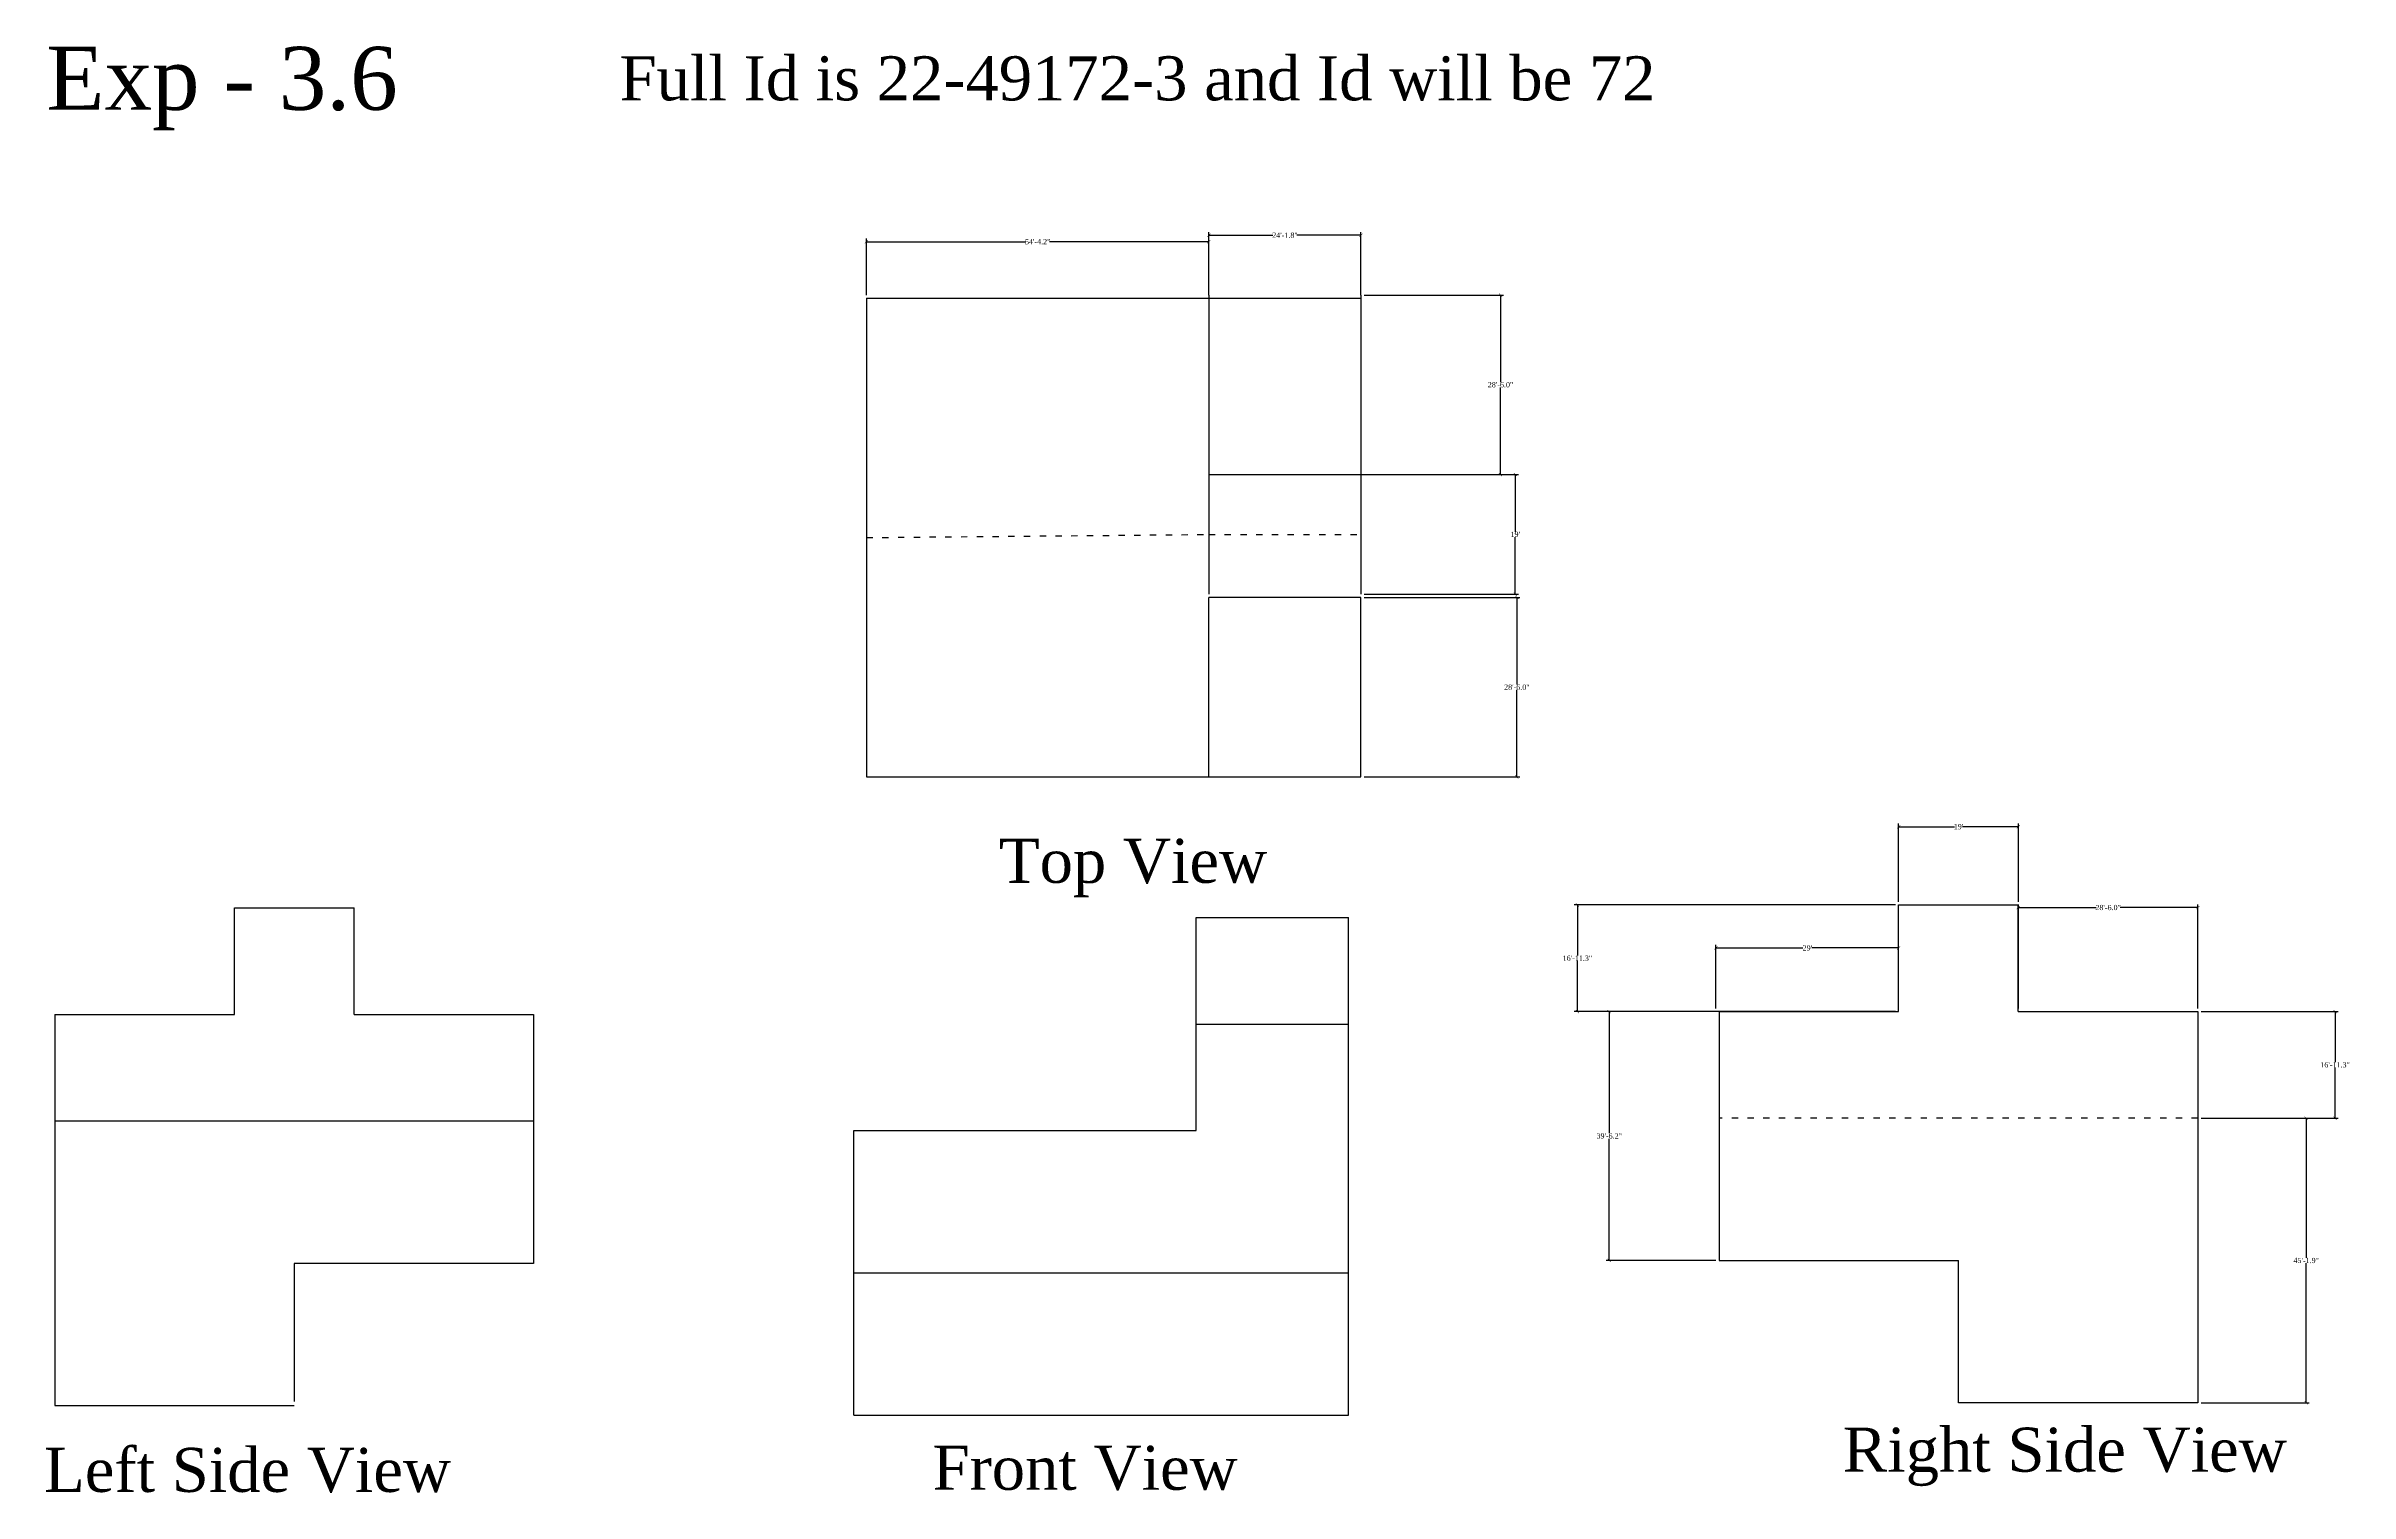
# Model space of a CAD drawing. Header units: inches. Extents: x -1958 to 2570, y -8309 to 65.
# Drawn here: x -1819 to 2570, y -8309 to -5553 of the extents above; entities that cross this region are included whole.
import ezdxf

# ---------------------------------------------------------------- set-up
doc = ezdxf.new("R2010")
doc.units = ezdxf.units.IN
doc.header["$MEASUREMENT"] = 0
doc.linetypes.add('ACAD_ISO03W100', pattern=[30, 12, -18])
doc.styles.get("Standard").update_dxf_attribs({"font": 'times.ttf', "height": 10})
doc.dimstyles.get("Standard").update_dxf_attribs({"dimtxt": 10, "dimasz": 6, "dimexe": 6, "dimexo": 6, "dimgap": 0.09, "dimtad": 0, "dimtih": 1, "dimtoh": 1, "dimdec": 1, "dimzin": 0, "dimdsep": 46, "dimlunit": 3, "dimtxsty": 'Standard', "dimblk": 'ARCHTICK', "dimcen": 0.09, "dimadec": 0, "dimazin": 0, "dimtfac": 1, "dimtdec": 1, "dimtofl": 0, "dimtmove": 0, "dimatfit": 3, "dimldrblk": 'ARCHTICK', "dimfxl": 1, "dimtolj": 1, "dimtzin": 0, "dimarcsym": 0})

# ---------------------------------------------------------------- blocks, each defined once
blk = doc.blocks.new('_ArchTick')
at = {"color": 0, "linetype": 'ByBlock', "const_width": 0.15}
blk.add_lwpolyline([(-0.5, -0.5), (0.5, 0.5)], dxfattribs=at)
blk = doc.blocks.new('*D52')
at = {"color": 0, "lineweight": -2}
for p, q in [((-255.8, -6027.2), (-255.8, -5919.7)), ((396.4, -6027.2), (396.4, -5919.7)), ((-255.8, -5925.7), (47.7, -5925.7)), ((396.4, -5925.7), (93, -5925.7))]:
    blk.add_line(p, q, dxfattribs=at)
at = {"layer": 'Defpoints', "color": 0}
for p in [(396.4, -5925.7), (-255.8, -6033.2), (396.4, -6033.2)]:
    blk.add_point(p, dxfattribs=at)
at = {"color": 0, "lineweight": -2, "xscale": 6, "yscale": 6, "zscale": 6, "rotation": 180}
blk.add_blockref('_ArchTick', (-255.8, -5925.7), dxfattribs=at)
at = {"color": 0, "lineweight": -2, "xscale": 6, "yscale": 6, "zscale": 6}
blk.add_blockref('_ArchTick', (396.4, -5925.7), dxfattribs=at)
at = {"color": 0, "insert": (70.3, -5925.7), "char_height": 10, "attachment_point": 5}
blk.add_mtext('\\A1;54\'-4.2"', dxfattribs=at)
blk = doc.blocks.new('*D53')
at = {"color": 0, "lineweight": -2}
for p, q in [((396.4, -6027.2), (396.4, -5907.3)), ((396.4, -5913.3), (518.5, -5913.3)), ((686.2, -5913.3), (564.2, -5913.3)), ((686.2, -6027.2), (686.2, -5907.3))]:
    blk.add_line(p, q, dxfattribs=at)
at = {"layer": 'Defpoints', "color": 0}
for p in [(686.2, -5913.3), (396.4, -6033.2), (686.2, -6033.2)]:
    blk.add_point(p, dxfattribs=at)
at = {"color": 0, "lineweight": -2, "xscale": 6, "yscale": 6, "zscale": 6, "rotation": 180}
blk.add_blockref('_ArchTick', (396.4, -5913.3), dxfattribs=at)
at = {"color": 0, "lineweight": -2, "xscale": 6, "yscale": 6, "zscale": 6}
blk.add_blockref('_ArchTick', (686.2, -5913.3), dxfattribs=at)
at = {"color": 0, "insert": (541.3, -5913.3), "char_height": 10, "attachment_point": 5}
blk.add_mtext('\\A1;24\'-1.8"', dxfattribs=at)
blk = doc.blocks.new('*D54')
at = {"color": 0, "lineweight": -2}
for p, q in [((692.2, -6027.2), (958, -6027.2)), ((952, -6027.2), (952, -6193)), ((952, -6369.2), (952, -6203.4)), ((692.2, -6369.2), (958, -6369.2))]:
    blk.add_line(p, q, dxfattribs=at)
at = {"layer": 'Defpoints', "color": 0}
for p in [(686.2, -6027.2), (686.2, -6369.2), (952, -6369.2)]:
    blk.add_point(p, dxfattribs=at)
at = {"color": 0, "lineweight": -2, "xscale": 6, "yscale": 6, "zscale": 6}
for p, rotation in [((952, -6027.2), 90), ((952, -6369.2), 270)]:
    blk.add_blockref('_ArchTick', p, dxfattribs=dict(at, rotation=rotation))
at = {"color": 0, "insert": (952, -6198.2), "char_height": 10, "attachment_point": 5}
blk.add_mtext('\\A1;28\'-6.0"', dxfattribs=at)
blk = doc.blocks.new('*D55')
at = {"color": 0, "lineweight": -2}
for p, q in [((692.2, -6603.2), (989.1, -6603.2)), ((983.1, -6603.2), (983.1, -6769)), ((983.1, -6945.2), (983.1, -6779.4)), ((692.2, -6945.2), (989.1, -6945.2))]:
    blk.add_line(p, q, dxfattribs=at)
at = {"layer": 'Defpoints', "color": 0}
for p in [(686.2, -6603.2), (686.2, -6945.2), (983.1, -6945.2)]:
    blk.add_point(p, dxfattribs=at)
at = {"color": 0, "lineweight": -2, "xscale": 6, "yscale": 6, "zscale": 6}
for p, rotation in [((983.1, -6603.2), 90), ((983.1, -6945.2), 270)]:
    blk.add_blockref('_ArchTick', p, dxfattribs=dict(at, rotation=rotation))
at = {"color": 0, "insert": (983.1, -6774.2), "char_height": 10, "attachment_point": 5}
blk.add_mtext('\\A1;28\'-6.0"', dxfattribs=at)
blk = doc.blocks.new('*D56')
at = {"color": 0, "lineweight": -2}
for p, q in [((692.2, -6369.2), (986.1, -6369.2)), ((980.1, -6369.2), (980.1, -6478)), ((980.1, -6597.2), (980.1, -6488.4)), ((692.2, -6597.2), (986.1, -6597.2))]:
    blk.add_line(p, q, dxfattribs=at)
at = {"layer": 'Defpoints', "color": 0}
for p in [(686.2, -6369.2), (686.2, -6597.2), (980.1, -6597.2)]:
    blk.add_point(p, dxfattribs=at)
at = {"color": 0, "lineweight": -2, "xscale": 6, "yscale": 6, "zscale": 6}
for p, rotation in [((980.1, -6369.2), 90), ((980.1, -6597.2), 270)]:
    blk.add_blockref('_ArchTick', p, dxfattribs=dict(at, rotation=rotation))
at = {"color": 0, "insert": (980.1, -6483.2), "char_height": 10, "attachment_point": 5}
blk.add_mtext("\\A1;19'", dxfattribs=at)
blk = doc.blocks.new('*D57')
at = {"color": 0, "lineweight": -2}
for p, q in [((1362.5, -7392.1), (1153.1, -7392.1)), ((1159.1, -7392.1), (1159.1, -7624)), ((1159.1, -7866.2), (1159.1, -7634.4)), ((1362.5, -7866.2), (1153.1, -7866.2))]:
    blk.add_line(p, q, dxfattribs=at)
at = {"layer": 'Defpoints', "color": 0}
for p in [(1368.5, -7392.1), (1159.1, -7866.2), (1368.5, -7866.2)]:
    blk.add_point(p, dxfattribs=at)
at = {"color": 0, "lineweight": -2, "xscale": 6, "yscale": 6, "zscale": 6}
for p, rotation in [((1159.1, -7392.1), 90), ((1159.1, -7866.2), 270)]:
    blk.add_blockref('_ArchTick', p, dxfattribs=dict(at, rotation=rotation))
at = {"color": 0, "insert": (1159.1, -7629.2), "char_height": 10, "attachment_point": 5}
blk.add_mtext('\\A1;39\'-6.2"', dxfattribs=at)
blk = doc.blocks.new('*D58')
at = {"color": 0, "lineweight": -2}
for p, q in [((1362.5, -7386.1), (1362.5, -7265)), ((1362.5, -7271), (1528.1, -7271)), ((1710.5, -7271), (1544.8, -7271)), ((1710.5, -7386.1), (1710.5, -7265))]:
    blk.add_line(p, q, dxfattribs=at)
at = {"layer": 'Defpoints', "color": 0}
for p in [(1710.5, -7271), (1362.5, -7392.1), (1710.5, -7392.1)]:
    blk.add_point(p, dxfattribs=at)
at = {"color": 0, "lineweight": -2, "xscale": 6, "yscale": 6, "zscale": 6, "rotation": 180}
blk.add_blockref('_ArchTick', (1362.5, -7271), dxfattribs=at)
at = {"color": 0, "lineweight": -2, "xscale": 6, "yscale": 6, "zscale": 6}
blk.add_blockref('_ArchTick', (1710.5, -7271), dxfattribs=at)
at = {"color": 0, "insert": (1536.5, -7271), "char_height": 10, "attachment_point": 5}
blk.add_mtext("\\A1;29'", dxfattribs=at)
blk = doc.blocks.new('*D59')
at = {"color": 0, "lineweight": -2}
for p, q in [((1704.5, -7188.8), (1092.5, -7188.8)), ((1098.5, -7188.8), (1098.5, -7285.2)), ((1098.5, -7392.1), (1098.5, -7295.6)), ((1704.5, -7392.1), (1092.5, -7392.1))]:
    blk.add_line(p, q, dxfattribs=at)
at = {"layer": 'Defpoints', "color": 0}
for p in [(1098.5, -7188.8), (1710.5, -7188.8), (1710.5, -7392.1)]:
    blk.add_point(p, dxfattribs=at)
at = {"color": 0, "lineweight": -2, "xscale": 6, "yscale": 6, "zscale": 6}
for p, rotation in [((1098.5, -7188.8), 90), ((1098.5, -7392.1), 270)]:
    blk.add_blockref('_ArchTick', p, dxfattribs=dict(at, rotation=rotation))
at = {"color": 0, "insert": (1098.5, -7290.4), "char_height": 10, "attachment_point": 5}
blk.add_mtext('\\A1;16\'-11.3"', dxfattribs=at)
blk = doc.blocks.new('*D60')
at = {"color": 0, "lineweight": -2}
for p, q in [((1710.5, -7182.8), (1710.5, -7033.9)), ((1710.5, -7039.9), (1816.8, -7039.9)), ((1938.5, -7039.9), (1832.1, -7039.9)), ((1938.5, -7182.8), (1938.5, -7033.9))]:
    blk.add_line(p, q, dxfattribs=at)
at = {"layer": 'Defpoints', "color": 0}
for p in [(1938.5, -7039.9), (1710.5, -7188.8), (1938.5, -7188.8)]:
    blk.add_point(p, dxfattribs=at)
at = {"color": 0, "lineweight": -2, "xscale": 6, "yscale": 6, "zscale": 6, "rotation": 180}
blk.add_blockref('_ArchTick', (1710.5, -7039.9), dxfattribs=at)
at = {"color": 0, "lineweight": -2, "xscale": 6, "yscale": 6, "zscale": 6}
blk.add_blockref('_ArchTick', (1938.5, -7039.9), dxfattribs=at)
at = {"color": 0, "insert": (1824.5, -7039.9), "char_height": 10, "attachment_point": 5}
blk.add_mtext("\\A1;19'", dxfattribs=at)
blk = doc.blocks.new('*D61')
at = {"color": 0, "lineweight": -2}
for p, q in [((1938.5, -7386.1), (1938.5, -7188)), ((1938.5, -7194), (2086.6, -7194)), ((2280.5, -7194), (2132.3, -7194)), ((2280.5, -7386.1), (2280.5, -7188))]:
    blk.add_line(p, q, dxfattribs=at)
at = {"layer": 'Defpoints', "color": 0}
for p in [(2280.5, -7194), (1938.5, -7392.1), (2280.5, -7392.1)]:
    blk.add_point(p, dxfattribs=at)
at = {"color": 0, "lineweight": -2, "xscale": 6, "yscale": 6, "zscale": 6, "rotation": 180}
blk.add_blockref('_ArchTick', (1938.5, -7194), dxfattribs=at)
at = {"color": 0, "lineweight": -2, "xscale": 6, "yscale": 6, "zscale": 6}
blk.add_blockref('_ArchTick', (2280.5, -7194), dxfattribs=at)
at = {"color": 0, "insert": (2109.5, -7194), "char_height": 10, "attachment_point": 5}
blk.add_mtext('\\A1;28\'-6.0"', dxfattribs=at)
blk = doc.blocks.new('*D62')
at = {"color": 0, "lineweight": -2}
for p, q in [((2286.5, -7392.1), (2547.9, -7392.1)), ((2541.9, -7392.1), (2541.9, -7488.5)), ((2541.9, -7595.3), (2541.9, -7498.9)), ((2286.5, -7595.3), (2547.9, -7595.3))]:
    blk.add_line(p, q, dxfattribs=at)
at = {"layer": 'Defpoints', "color": 0}
for p in [(2280.5, -7392.1), (2280.5, -7595.3), (2541.9, -7595.3)]:
    blk.add_point(p, dxfattribs=at)
at = {"color": 0, "lineweight": -2, "xscale": 6, "yscale": 6, "zscale": 6}
for p, rotation in [((2541.9, -7392.1), 90), ((2541.9, -7595.3), 270)]:
    blk.add_blockref('_ArchTick', p, dxfattribs=dict(at, rotation=rotation))
at = {"color": 0, "insert": (2541.9, -7493.7), "char_height": 10, "attachment_point": 5}
blk.add_mtext('\\A1;16\'-11.3"', dxfattribs=at)
blk = doc.blocks.new('*D63')
at = {"color": 0, "lineweight": -2}
for p, q in [((2286.5, -7595.3), (2492.8, -7595.3)), ((2486.8, -7595.3), (2486.8, -7861.1)), ((2486.8, -8137.3), (2486.8, -7871.5)), ((2286.5, -8137.3), (2492.8, -8137.3))]:
    blk.add_line(p, q, dxfattribs=at)
at = {"layer": 'Defpoints', "color": 0}
for p in [(2280.5, -7595.3), (2280.5, -8137.3), (2486.8, -8137.3)]:
    blk.add_point(p, dxfattribs=at)
at = {"color": 0, "lineweight": -2, "xscale": 6, "yscale": 6, "zscale": 6}
for p, rotation in [((2486.8, -7595.3), 90), ((2486.8, -8137.3), 270)]:
    blk.add_blockref('_ArchTick', p, dxfattribs=dict(at, rotation=rotation))
at = {"color": 0, "insert": (2486.8, -7866.3), "char_height": 10, "attachment_point": 5}
blk.add_mtext('\\A1;45\'-1.9"', dxfattribs=at)

msp = doc.modelspace()

# ---------------------------------------------------------------- linework, layer by layer
for p, q in [((-255.78, -6033.21), (396.42, -6033.21)), ((-255.78, -6033.21), (-255.78, -6489.21)), ((396.42, -6027.21), (396.42, -6369.21)), ((396.42, -6033.21), (686.22, -6033.21)), ((686.22, -6027.21), (686.22, -6369.21)), ((396.42, -6369.21), (396.42, -6597.21)), ((396.42, -6369.21), (692.22, -6369.21)), ((686.22, -6369.21), (686.22, -6597.21)), ((-255.78, -6489.21), (-255.78, -6945.21)), ((396.42, -6945.21), (396.42, -6603.21)), ((686.22, -6603.21), (396.42, -6603.21)), ((686.22, -6945.21), (686.22, -6603.21)), ((-255.78, -6945.21), (396.42, -6945.21)), ((396.42, -6945.21), (686.22, -6945.21)), ((-1460.1, -7397.57), (-1460.1, -7194.29)), ((-1460.1, -7397.57), (-1460.1, -7194.29)), ((-1460.1, -7194.29), (-1232.1, -7194.29)), ((-1232.1, -7397.57), (-1232.1, -7194.29)), ((1710.46, -7392.07), (1710.46, -7188.79)), ((1710.46, -7392.07), (1710.46, -7188.79)), ((1710.46, -7188.79), (1938.46, -7188.79)), ((1938.46, -7392.07), (1938.46, -7188.79)), ((372.47, -7212.82), (662.27, -7212.82)), ((372.47, -7618.9), (372.47, -7212.82)), ((662.27, -8160.82), (662.27, -7212.82)), ((-1802.1, -7397.57), (-1460.1, -7397.57)), ((-1802.1, -7397.57), (-1802.1, -8142.71)), ((-1232.1, -7397.57), (-890.1, -7397.57)), ((-890.1, -7397.57), (-890.1, -7871.75)), ((372.47, -7416.1), (662.27, -7416.1)), ((1368.46, -7392.07), (1710.46, -7392.07)), ((1368.46, -7392.07), (1368.46, -7866.25)), ((1938.46, -7392.07), (2280.46, -7392.07)), ((2280.46, -7392.07), (2280.46, -7595.35)), ((-1802.1, -7600.43), (-890.1, -7600.43)), ((-279.73, -8160.82), (-279.73, -7618.9)), ((-279.73, -7618.9), (372.47, -7618.9)), ((2280.46, -7595.35), (2280.46, -8137.27)), ((-890.1, -7871.75), (-1346.1, -7871.75)), ((-1346.1, -7871.75), (-1346.1, -8134.97)), ((-279.73, -7889.86), (372.47, -7889.86)), ((372.47, -7889.86), (662.27, -7889.86)), ((1368.46, -7866.25), (1824.46, -7866.25)), ((1824.46, -8137.27), (1824.46, -7866.25)), ((-1802.1, -8142.71), (-1346.1, -8142.71)), ((-279.73, -8160.82), (372.47, -8160.82)), ((372.47, -8160.82), (662.27, -8160.82)), ((2280.46, -8137.27), (1824.46, -8137.27))]:
    msp.add_line(p, q)
at = {"linetype": 'ACAD_ISO03W100'}
for p, q in [((-255.78, -6489.21), (396.42, -6483.21)), ((396.42, -6483.21), (692.22, -6483.21)), ((1824.46, -7595.35), (1368.46, -7595.35)), ((2280.46, -7595.35), (1824.46, -7595.35))]:
    msp.add_line(p, q, dxfattribs=at)

# ---------------------------------------------------------------- texts
at = {"attachment_point": 1}
for s, insert, char_height, width in [('Exp - 3.6', (-1818.33, -5554.37), 120, 831.5835), ('Full Id is 22-49172-3 and Id will be 72', (-726.24, -5572.38), 84, 3389.0953), ('Right Side View', (1604.1, -8184.5), 84, 859.3876), ('Left Side View', (-1822.43, -8223.02), 84, 870.4054), ('  Front View', (-193.44, -8219), 84, 847.2738)]:
    msp.add_mtext(s, dxfattribs=dict(at, insert=insert, char_height=char_height, width=width))
at = {"linetype": 'ACAD_ISO03W100', "insert": (-130.37, -7062.88), "char_height": 84, "width": 1001.5123, "attachment_point": 1}
msp.add_mtext('    Top View', dxfattribs=at)

# ---------------------------------------------------------------- dimensions: what is measured, and where the dimension line sits
for base, p1, p2, picture, middle in [((396.42, -5925.74), (-255.78, -6033.21), (396.42, -6033.21), '*D52', (70.32, -5925.74)), ((686.22, -5913.31), (396.42, -6033.21), (686.22, -6033.21), '*D53', (541.32, -5913.31)), ((1938.46, -7039.88), (1710.46, -7188.79), (1938.46, -7188.79), '*D60', (1824.46, -7039.88)), ((2280.46, -7193.96), (1938.46, -7392.07), (2280.46, -7392.07), '*D61', (2109.46, -7193.96)), ((1710.46, -7271), (1362.46, -7392.07), (1710.46, -7392.07), '*D58', (1536.46, -7271))]:
    dim = msp.add_linear_dim(base=base, p1=p1, p2=p2, dimstyle='Standard')
    dim.commit()
    dim.dimension.update_dxf_attribs({"geometry": picture, "text_midpoint": middle})
for base, p1, p2, picture, middle in [((952.01, -6369.21), (686.22, -6027.21), (686.22, -6369.21), '*D54', (952.01, -6198.21)), ((980.11, -6597.21), (686.22, -6369.21), (686.22, -6597.21), '*D56', (980.11, -6483.21)), ((983.11, -6945.21), (686.22, -6603.21), (686.22, -6945.21), '*D55', (983.11, -6774.21)), ((1098.52, -7188.79), (1710.46, -7392.07), (1710.46, -7188.79), '*D59', (1098.52, -7290.43)), ((1159.12, -7866.25), (1368.46, -7392.07), (1368.46, -7866.25), '*D57', (1159.12, -7629.16)), ((2541.85, -7595.35), (2280.46, -7392.07), (2280.46, -7595.35), '*D62', (2541.85, -7493.71)), ((2486.76, -8137.27), (2280.46, -7595.35), (2280.46, -8137.27), '*D63', (2486.76, -7866.31))]:
    dim = msp.add_linear_dim(base=base, p1=p1, p2=p2, angle=90, dimstyle='Standard')
    dim.commit()
    dim.dimension.update_dxf_attribs({"geometry": picture, "text_midpoint": middle})

doc.saveas('drawing.dxf')
